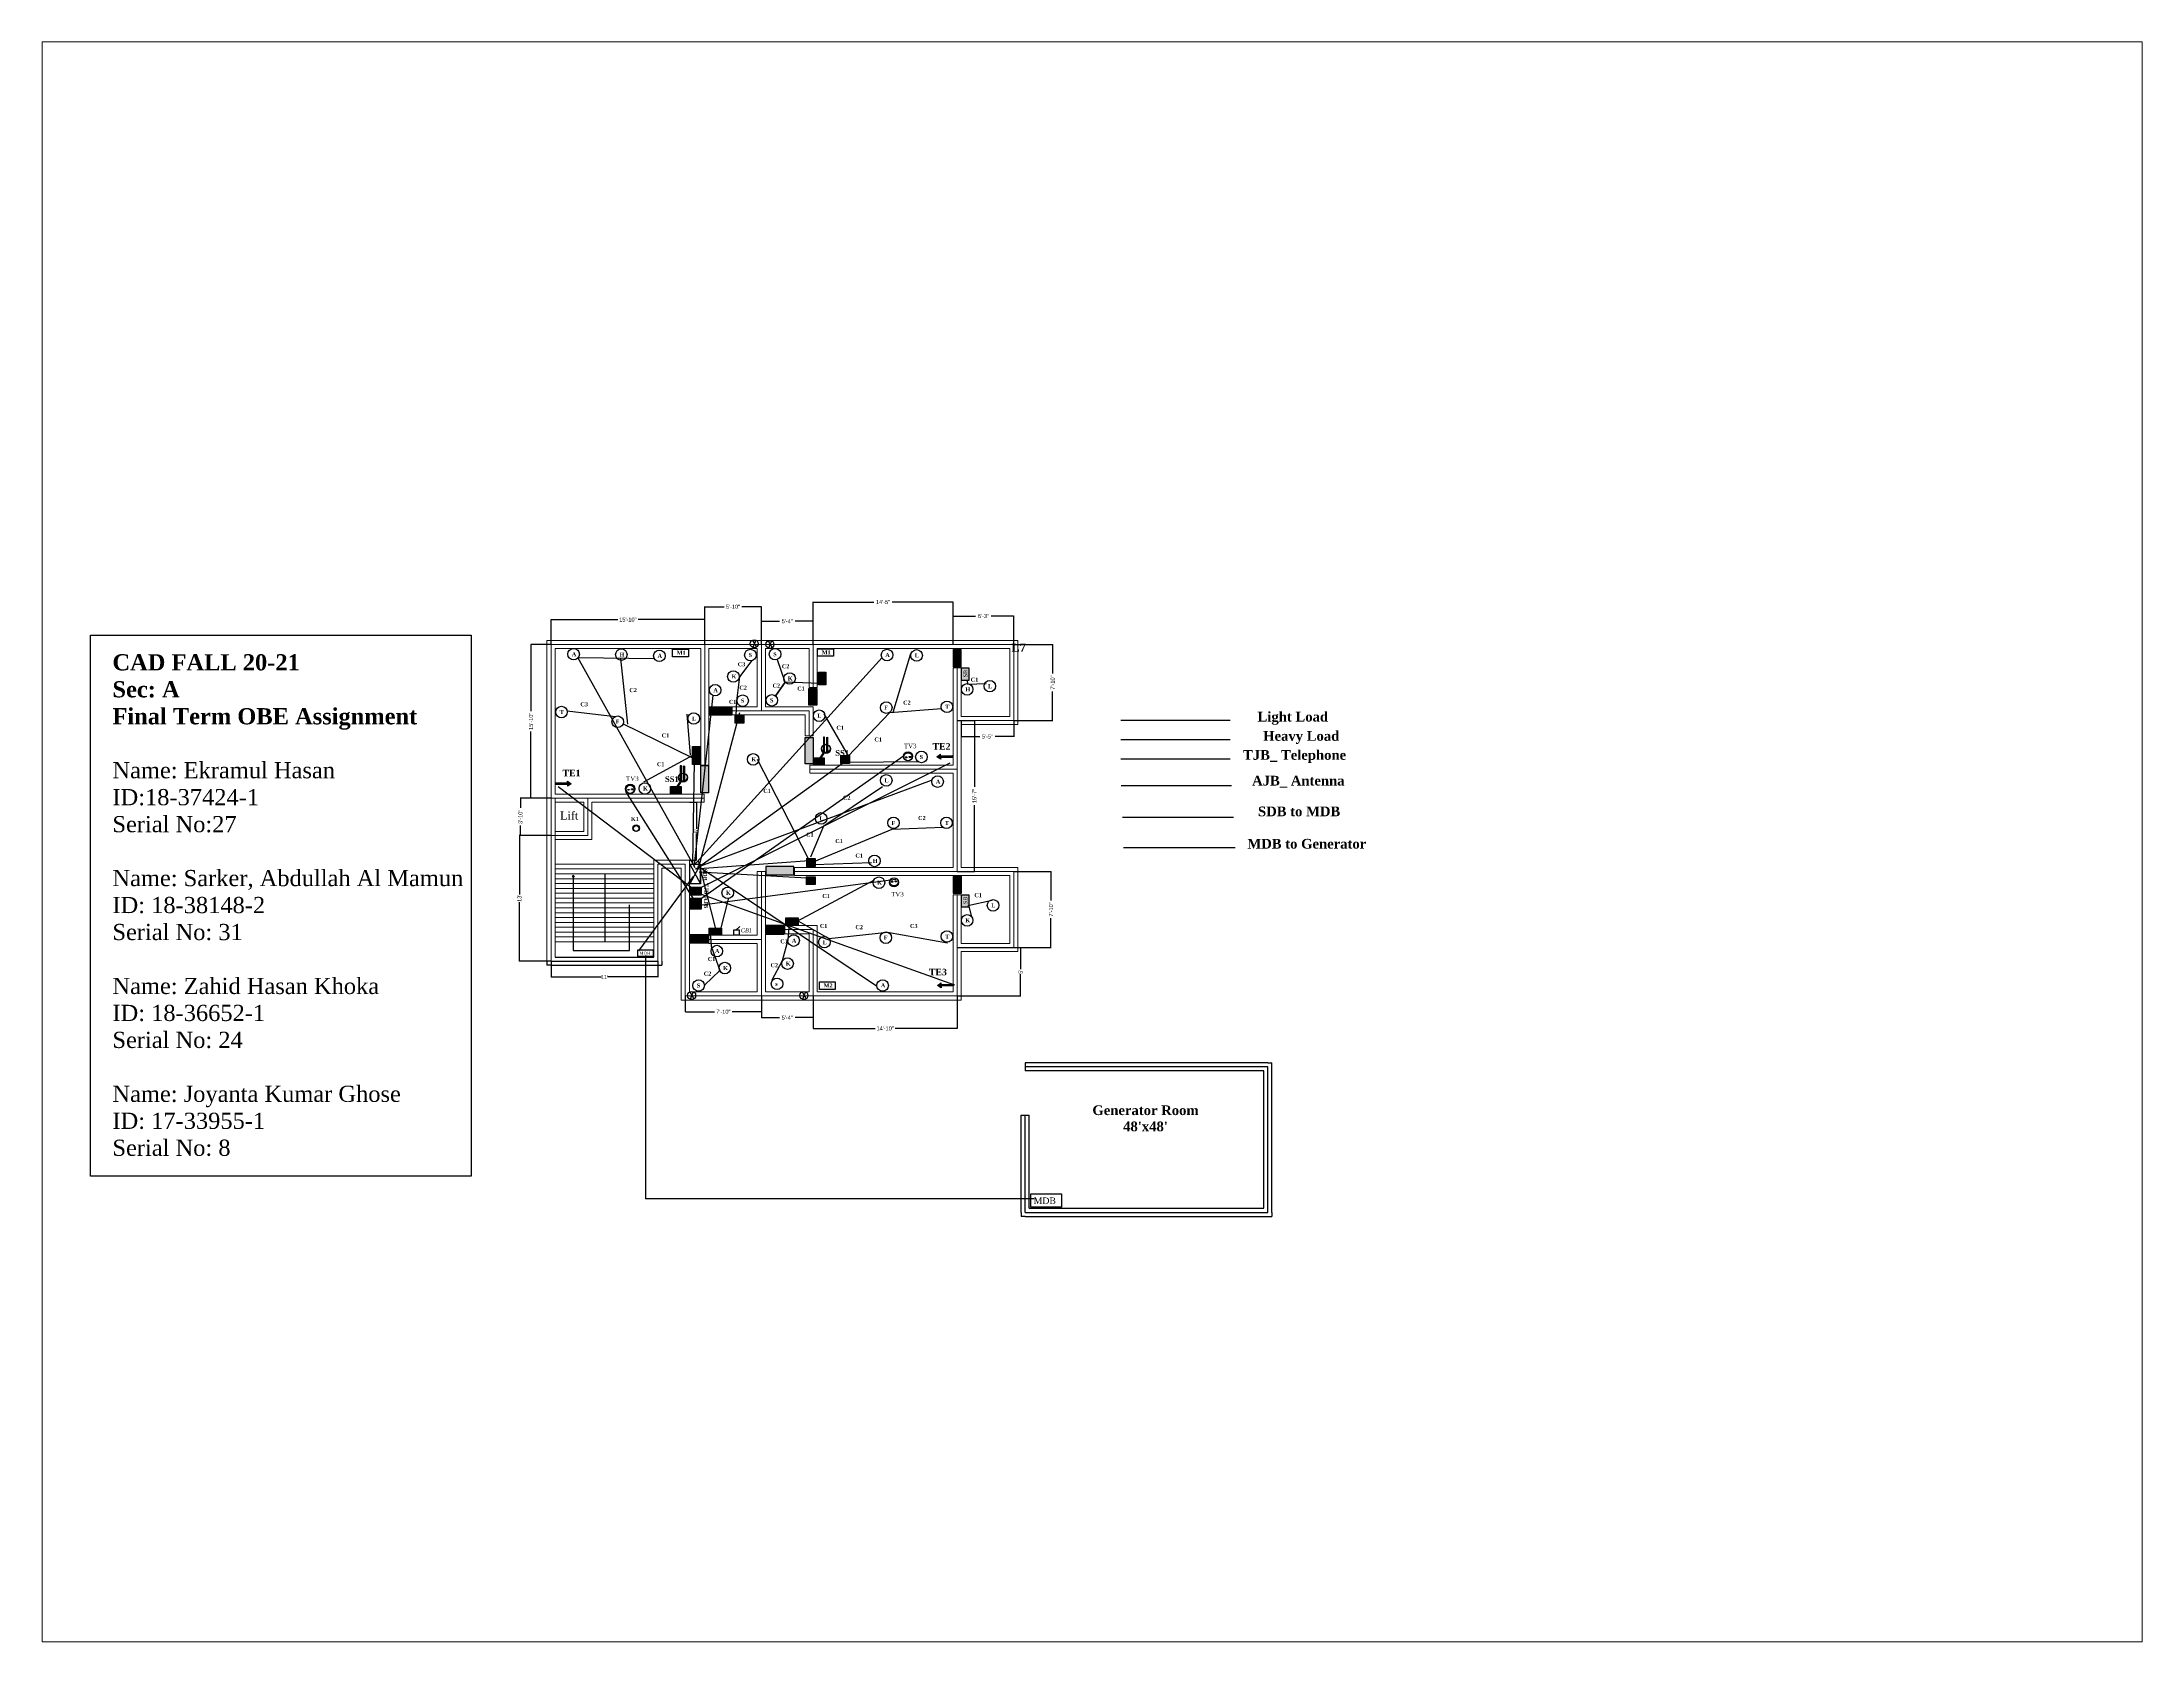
# Paper-space layout 'Layout2' of a CAD drawing. Header units: inches. Extents: x 1.05 to 9.45, y 0.8 to 7.2.
# The model-space entities are those that its viewports show. They can reach past a viewport. Long polylines and large blocks are cut down to what shows.
import ezdxf

# ---------------------------------------------------------------- set-up
doc = ezdxf.new("R2010")
doc.units = ezdxf.units.IN
doc.header["$MEASUREMENT"] = 0
doc.linetypes.add('ACAD_ISO02W100', pattern=[15, 12, -3])
doc.layers.get('Defpoints').update_dxf_attribs({"lineweight": 5})
doc.layers.add('door', color=5, linetype='Continuous', lineweight=5)
doc.layers.add('wall', color=7, linetype='Continuous', lineweight=5)
doc.dimstyles.get("Standard").update_dxf_attribs({"dimtxt": 5, "dimasz": 0.18, "dimexe": 0.18, "dimexo": 0.0625, "dimgap": 0.09, "dimtad": 0, "dimdec": 0, "dimzin": 0, "dimdsep": 46, "dimlunit": 4, "dimtxsty": 'Standard', "dimcen": 0.09, "dimadec": 0, "dimazin": 0, "dimtfac": 1, "dimtdec": 0, "dimtofl": 0, "dimtmove": 0, "dimatfit": 3, "dimfxl": 1, "dimtolj": 1, "dimtzin": 0, "dimarcsym": 0})

# ---------------------------------------------------------------- blocks, each defined once
blk = doc.blocks.new('*D2')
at = {"color": 0, "lineweight": -2}
for p, q in [((447.2, 443.7), (447.2, 474.5)), ((447.4, 474.4), (529.7, 474.4)), ((637.1, 474.4), (554.8, 474.4)), ((637.2, 443.7), (637.2, 474.5))]:
    blk.add_line(p, q, dxfattribs=at)
at = {"color": 0}
for points in [[(447.4, 474.4), (447.4, 474.3), (447.2, 474.4)], [(637.1, 474.4), (637.1, 474.3), (637.2, 474.4)]]:
    blk.add_solid(points, dxfattribs=at)
at = {"layer": 'Defpoints', "color": 0}
for p in [(637.2, 474.4), (447.2, 443.6), (637.2, 443.6)]:
    blk.add_point(p, dxfattribs=at)
at = {"color": 0, "insert": (542.2, 474.4), "char_height": 5, "attachment_point": 5}
blk.add_mtext('\\A1;15\'-10"', dxfattribs=at)
blk = doc.blocks.new('*D3')
at = {"color": 0, "lineweight": -2}
for p, q in [((637.2, 443.7), (637.2, 490.5)), ((637.4, 490.3), (661.3, 490.3)), ((707.1, 490.3), (683.2, 490.3)), ((707.2, 443.7), (707.2, 490.5))]:
    blk.add_line(p, q, dxfattribs=at)
at = {"color": 0}
for points in [[(637.4, 490.3), (637.4, 490.3), (637.2, 490.3)], [(707.1, 490.3), (707.1, 490.3), (707.2, 490.3)]]:
    blk.add_solid(points, dxfattribs=at)
at = {"layer": 'Defpoints', "color": 0}
for p in [(707.2, 490.3), (637.2, 443.6), (707.2, 443.6)]:
    blk.add_point(p, dxfattribs=at)
at = {"color": 0, "insert": (672.2, 490.3), "char_height": 5, "attachment_point": 5}
blk.add_mtext('\\A1;5\'-10"', dxfattribs=at)
blk = doc.blocks.new('*D4')
at = {"color": 0, "lineweight": -2}
for p, q in [((707.2, 443.8), (707.2, 472.6)), ((707.4, 472.4), (729.6, 472.4)), ((771.1, 472.4), (748.9, 472.4)), ((771.2, 443.7), (771.2, 472.6))]:
    blk.add_line(p, q, dxfattribs=at)
at = {"color": 0}
for points in [[(707.4, 472.5), (707.4, 472.4), (707.2, 472.4)], [(771.1, 472.5), (771.1, 472.4), (771.2, 472.4)]]:
    blk.add_solid(points, dxfattribs=at)
at = {"layer": 'Defpoints', "color": 0}
for p in [(771.2, 472.4), (707.2, 443.7), (771.2, 443.6)]:
    blk.add_point(p, dxfattribs=at)
at = {"color": 0, "insert": (739.2, 472.4), "char_height": 5, "attachment_point": 5}
blk.add_mtext('\\A1;5\'-4"', dxfattribs=at)
blk = doc.blocks.new('*D5')
at = {"color": 0, "lineweight": -2}
for p, q in [((771.2, 443.7), (771.2, 496.2)), ((771.4, 496.1), (846.4, 496.1)), ((944.1, 496.1), (869.1, 496.1)), ((944.2, 443.7), (944.2, 496.2))]:
    blk.add_line(p, q, dxfattribs=at)
at = {"color": 0}
for points in [[(771.4, 496.1), (771.4, 496), (771.2, 496.1)], [(944.1, 496.1), (944.1, 496), (944.2, 496.1)]]:
    blk.add_solid(points, dxfattribs=at)
at = {"layer": 'Defpoints', "color": 0}
for p in [(944.2, 496.1), (771.2, 443.6), (944.2, 443.6)]:
    blk.add_point(p, dxfattribs=at)
at = {"color": 0, "insert": (857.7, 496.1), "char_height": 5, "attachment_point": 5}
blk.add_mtext('\\A1;14\'-5"', dxfattribs=at)
blk = doc.blocks.new('*D6')
at = {"color": 0, "lineweight": -2}
for p, q in [((944.2, 443.8), (944.2, 479)), ((944.4, 478.8), (972.1, 478.8)), ((1019.1, 478.8), (991.4, 478.8)), ((1019.2, 443.7), (1019.2, 479))]:
    blk.add_line(p, q, dxfattribs=at)
at = {"color": 0}
for points in [[(944.4, 478.9), (944.4, 478.8), (944.2, 478.8)], [(1019.1, 478.9), (1019.1, 478.8), (1019.2, 478.8)]]:
    blk.add_solid(points, dxfattribs=at)
at = {"layer": 'Defpoints', "color": 0}
for p in [(1019.2, 478.8), (944.2, 443.7), (1019.2, 443.6)]:
    blk.add_point(p, dxfattribs=at)
at = {"color": 0, "insert": (981.7, 478.8), "char_height": 5, "attachment_point": 5}
blk.add_mtext('\\A1;6\'-3"', dxfattribs=at)
blk = doc.blocks.new('*D7')
at = {"color": 0, "lineweight": -2}
for p, q in [((1019.3, 443.6), (1067.4, 443.6)), ((1067.2, 443.5), (1067.2, 407.6)), ((1067.2, 349.8), (1067.2, 385.7)), ((1019.3, 349.6), (1067.4, 349.6))]:
    blk.add_line(p, q, dxfattribs=at)
at = {"color": 0}
for points in [[(1067.2, 443.5), (1067.2, 443.5), (1067.2, 443.6)], [(1067.2, 349.8), (1067.2, 349.8), (1067.2, 349.6)]]:
    blk.add_solid(points, dxfattribs=at)
at = {"layer": 'Defpoints', "color": 0}
for p in [(1019.2, 443.6), (1019.2, 349.6), (1067.2, 349.6)]:
    blk.add_point(p, dxfattribs=at)
at = {"color": 0, "insert": (1067.2, 396.6), "char_height": 5, "attachment_point": 5, "rotation": 90}
blk.add_mtext('\\A1;7\'-10"', dxfattribs=at)
blk = doc.blocks.new('*D8')
at = {"color": 0, "lineweight": -2}
for p, q in [((954.2, 349.6), (954.2, 329.6)), ((1019.2, 349.6), (1019.2, 329.6)), ((954.4, 329.8), (977.1, 329.8)), ((1019.1, 329.8), (996.4, 329.8))]:
    blk.add_line(p, q, dxfattribs=at)
at = {"color": 0}
for points in [[(954.4, 329.9), (954.4, 329.8), (954.2, 329.8)], [(1019.1, 329.9), (1019.1, 329.8), (1019.2, 329.8)]]:
    blk.add_solid(points, dxfattribs=at)
at = {"layer": 'Defpoints', "color": 0}
for p in [(954.2, 349.6), (1019.2, 349.6), (954.2, 329.8)]:
    blk.add_point(p, dxfattribs=at)
at = {"color": 0, "insert": (986.7, 329.8), "char_height": 5, "attachment_point": 5}
blk.add_mtext('\\A1;5\'-5"', dxfattribs=at)
blk = doc.blocks.new('*D9')
at = {"color": 0, "lineweight": -2}
for p, q in [((949.3, 349.6), (970.8, 349.6)), ((970.6, 349.5), (970.6, 267.7)), ((970.6, 163.3), (970.6, 245)), ((949.3, 163.1), (970.8, 163.1))]:
    blk.add_line(p, q, dxfattribs=at)
at = {"color": 0}
for points in [[(970.6, 349.5), (970.6, 349.5), (970.6, 349.6)], [(970.6, 163.3), (970.6, 163.3), (970.6, 163.1)]]:
    blk.add_solid(points, dxfattribs=at)
at = {"layer": 'Defpoints', "color": 0}
for p in [(949.2, 349.6), (949.2, 163.1), (970.6, 163.1)]:
    blk.add_point(p, dxfattribs=at)
at = {"color": 0, "insert": (970.6, 256.4), "char_height": 5, "attachment_point": 5, "rotation": 90}
blk.add_mtext('\\A1;15\'-7"', dxfattribs=at)
blk = doc.blocks.new('*D10')
at = {"color": 0, "lineweight": -2}
for p, q in [((1019.3, 163.1), (1065.3, 163.1)), ((1065.2, 163), (1065.2, 127.1)), ((1065.2, 69.3), (1065.2, 105.2)), ((1019.3, 69.1), (1065.3, 69.1))]:
    blk.add_line(p, q, dxfattribs=at)
at = {"color": 0}
for points in [[(1065.1, 163), (1065.2, 163), (1065.2, 163.1)], [(1065.1, 69.3), (1065.2, 69.3), (1065.2, 69.1)]]:
    blk.add_solid(points, dxfattribs=at)
at = {"layer": 'Defpoints', "color": 0}
for p in [(1019.2, 163.1), (1019.2, 69.1), (1065.2, 69.1)]:
    blk.add_point(p, dxfattribs=at)
at = {"color": 0, "insert": (1065.2, 116.1), "char_height": 5, "attachment_point": 5, "rotation": 90}
blk.add_mtext('\\A1;7\'-10"', dxfattribs=at)
blk = doc.blocks.new('*D11')
at = {"color": 0, "lineweight": -2}
for p, q in [((447.2, 443.7), (422.2, 443.7)), ((422.4, 443.5), (422.4, 361.3)), ((422.4, 253.8), (422.4, 336.1)), ((447.2, 253.6), (422.2, 253.6))]:
    blk.add_line(p, q, dxfattribs=at)
at = {"color": 0}
for points in [[(422.3, 443.5), (422.4, 443.5), (422.4, 443.7)], [(422.3, 253.8), (422.4, 253.8), (422.4, 253.6)]]:
    blk.add_solid(points, dxfattribs=at)
at = {"layer": 'Defpoints', "color": 0}
for p in [(447.2, 443.7), (422.4, 253.6), (447.2, 253.6)]:
    blk.add_point(p, dxfattribs=at)
at = {"color": 0, "insert": (422.4, 348.7), "char_height": 5, "attachment_point": 5, "rotation": 90}
blk.add_mtext('\\A1;15\'-10"', dxfattribs=at)
blk = doc.blocks.new('*D12')
at = {"color": 0, "lineweight": -2}
for p, q in [((613.2, 9.1), (613.2, -10.6)), ((707.2, 9.1), (707.2, -10.6)), ((613.4, -10.4), (649.3, -10.4)), ((707.1, -10.4), (671.2, -10.4))]:
    blk.add_line(p, q, dxfattribs=at)
at = {"color": 0}
for points in [[(613.4, -10.4), (613.4, -10.4), (613.2, -10.4)], [(707.1, -10.4), (707.1, -10.4), (707.2, -10.4)]]:
    blk.add_solid(points, dxfattribs=at)
at = {"layer": 'Defpoints', "color": 0}
for p in [(613.2, 9.1), (707.2, 9.1), (707.2, -10.4)]:
    blk.add_point(p, dxfattribs=at)
at = {"color": 0, "insert": (660.2, -10.4), "char_height": 5, "attachment_point": 5}
blk.add_mtext('\\A1;7\'-10"', dxfattribs=at)
blk = doc.blocks.new('*D13')
at = {"color": 0, "lineweight": -2}
for p, q in [((707.2, 9.1), (707.2, -17.7)), ((771.2, 9.1), (771.2, -17.7)), ((707.4, -17.6), (729.6, -17.6)), ((771.1, -17.6), (748.9, -17.6))]:
    blk.add_line(p, q, dxfattribs=at)
at = {"color": 0}
for points in [[(707.4, -17.5), (707.4, -17.6), (707.2, -17.6)], [(771.1, -17.5), (771.1, -17.6), (771.2, -17.6)]]:
    blk.add_solid(points, dxfattribs=at)
at = {"layer": 'Defpoints', "color": 0}
for p in [(707.2, 9.1), (771.2, 9.1), (771.2, -17.6)]:
    blk.add_point(p, dxfattribs=at)
at = {"color": 0, "insert": (739.2, -17.6), "char_height": 5, "attachment_point": 5}
blk.add_mtext('\\A1;5\'-4"', dxfattribs=at)
blk = doc.blocks.new('*D14')
at = {"color": 0, "lineweight": -2}
for p, q in [((771.2, 9.1), (771.2, -31.2)), ((949.2, 9.1), (949.2, -31.2)), ((771.4, -31), (847.7, -31)), ((949.1, -31), (872.8, -31))]:
    blk.add_line(p, q, dxfattribs=at)
at = {"color": 0}
for points in [[(771.4, -31), (771.4, -31.1), (771.2, -31)], [(949.1, -31), (949.1, -31.1), (949.2, -31)]]:
    blk.add_solid(points, dxfattribs=at)
at = {"layer": 'Defpoints', "color": 0}
for p in [(771.2, 9.1), (949.2, 9.1), (949.2, -31)]:
    blk.add_point(p, dxfattribs=at)
at = {"color": 0, "insert": (860.2, -31), "char_height": 5, "attachment_point": 5}
blk.add_mtext('\\A1;14\'-10"', dxfattribs=at)
blk = doc.blocks.new('*D15')
at = {"color": 0, "lineweight": -2}
for p, q in [((949.3, 69.1), (1027.8, 69.1)), ((1027.7, 69), (1027.7, 42.1)), ((1027.7, 9.3), (1027.7, 36.1)), ((949.3, 9.1), (1027.8, 9.1))]:
    blk.add_line(p, q, dxfattribs=at)
at = {"color": 0}
for points in [[(1027.6, 69), (1027.7, 69), (1027.7, 69.1)], [(1027.6, 9.3), (1027.7, 9.3), (1027.7, 9.1)]]:
    blk.add_solid(points, dxfattribs=at)
at = {"layer": 'Defpoints', "color": 0}
for p in [(949.2, 69.1), (949.2, 9.1), (1027.7, 9.1)]:
    blk.add_point(p, dxfattribs=at)
at = {"color": 0, "insert": (1027.7, 39.1), "char_height": 5, "attachment_point": 5, "rotation": 90}
blk.add_mtext("\\A1;5'", dxfattribs=at)
blk = doc.blocks.new('*D16')
at = {"color": 0, "lineweight": -2}
for p, q in [((447.1, 253.6), (409.2, 253.6)), ((409.4, 253.5), (409.4, 241.6)), ((409.4, 207.8), (409.4, 219.7)), ((447.2, 207.6), (409.2, 207.6))]:
    blk.add_line(p, q, dxfattribs=at)
at = {"color": 0}
for points in [[(409.3, 253.5), (409.4, 253.5), (409.4, 253.6)], [(409.3, 207.8), (409.4, 207.8), (409.4, 207.6)]]:
    blk.add_solid(points, dxfattribs=at)
at = {"layer": 'Defpoints', "color": 0}
for p in [(447.2, 253.6), (409.4, 207.6), (447.2, 207.6)]:
    blk.add_point(p, dxfattribs=at)
at = {"color": 0, "insert": (409.4, 230.6), "char_height": 5, "attachment_point": 5, "rotation": 90}
blk.add_mtext('\\A1;3\'-10"', dxfattribs=at)
blk = doc.blocks.new('*D17')
at = {"color": 0, "lineweight": -2}
for p, q in [((447.1, 207.6), (408, 207.6)), ((408.2, 207.5), (408.2, 134.6)), ((408.2, 52.3), (408.2, 125.2)), ((447.2, 52.1), (408, 52.1))]:
    blk.add_line(p, q, dxfattribs=at)
at = {"color": 0}
for points in [[(408.2, 207.5), (408.2, 207.5), (408.2, 207.6)], [(408.2, 52.3), (408.2, 52.3), (408.2, 52.1)]]:
    blk.add_solid(points, dxfattribs=at)
at = {"layer": 'Defpoints', "color": 0}
for p in [(447.2, 207.6), (408.2, 52.1), (447.2, 52.1)]:
    blk.add_point(p, dxfattribs=at)
at = {"color": 0, "insert": (408.2, 129.9), "char_height": 5, "attachment_point": 5, "rotation": 90}
blk.add_mtext("\\A1;13'", dxfattribs=at)
blk = doc.blocks.new('*D18')
at = {"color": 0, "lineweight": -2}
for p, q in [((618.3, 248.6), (627, 248.6)), ((626.9, 248.5), (626.9, 215.9)), ((626.9, 177.3), (626.9, 209.9)), ((618.3, 177.1), (627, 177.1))]:
    blk.add_line(p, q, dxfattribs=at)
at = {"color": 0}
for points in [[(626.8, 248.5), (626.9, 248.5), (626.9, 248.6)], [(626.8, 177.3), (626.9, 177.3), (626.9, 177.1)]]:
    blk.add_solid(points, dxfattribs=at)
at = {"layer": 'Defpoints', "color": 0}
for p in [(618.2, 248.6), (626.9, 248.6), (618.2, 177.1)]:
    blk.add_point(p, dxfattribs=at)
at = {"color": 0, "insert": (626.9, 212.9), "char_height": 5, "attachment_point": 5, "rotation": 90}
blk.add_mtext("\\A1;6'", dxfattribs=at)
blk = doc.blocks.new('*D20')
at = {"color": 0, "lineweight": -2}
for p, q in [((447.2, 52.1), (447.2, 32.4)), ((579.2, 52.1), (579.2, 32.4)), ((447.4, 32.6), (509.4, 32.6)), ((579.1, 32.6), (517.1, 32.6))]:
    blk.add_line(p, q, dxfattribs=at)
at = {"color": 0}
for points in [[(447.4, 32.6), (447.4, 32.6), (447.2, 32.6)], [(579.1, 32.6), (579.1, 32.6), (579.2, 32.6)]]:
    blk.add_solid(points, dxfattribs=at)
at = {"layer": 'Defpoints', "color": 0}
for p in [(447.2, 52.1), (579.2, 52.1), (579.2, 32.6)]:
    blk.add_point(p, dxfattribs=at)
at = {"color": 0, "insert": (513.2, 32.6), "char_height": 5, "attachment_point": 5}
blk.add_mtext("\\A1;11'", dxfattribs=at)

msp = doc.modelspace()

# ---------------------------------------------------------------- hatches: boundary and pattern name
h = msp.add_hatch(color=256)
h.set_gradient(color1=(32, 223, 201), color2=(121, 236, 222), one_color=1, tint=0.7, name='CYLINDER')
h.paths.add_polyline_path([(944.2, 415.9), (954.4, 415.9), (954.4, 437.6), (944.2, 437.6)])
h = msp.add_hatch(color=256)
h.set_gradient(color1=(198, 57, 120), color2=(221, 136, 174), one_color=1, tint=0.7, name='INVCYLINDER')
h.paths.add_polyline_path([(786.9, 409.3), (777.9, 409.3), (777.9, 393.9), (786.9, 393.9)])
h.paths.add_polyline_path([(785.9, 406.3), (785.9, 395.6), (778.3, 395.6), (778.3, 406.3)], flags=24)
h = msp.add_hatch(color=256)
h.set_gradient(color1=(198, 57, 120), color2=(221, 136, 174), one_color=1, tint=0.7, name='INVCYLINDER')
h.paths.add_polyline_path([(963.6, 134.3), (954.5, 134.3), (954.5, 118.9), (963.6, 118.9)])
h.paths.add_polyline_path([(963.8, 414.7), (954.7, 414.7), (954.7, 399.3), (963.8, 399.3)])
h.paths.add_polyline_path([(955.8, 402.3), (955.8, 413), (963.4, 413), (963.4, 402.3)], flags=24)
h = msp.add_hatch(color=256)
h.set_gradient(color1=(32, 223, 201), color2=(121, 236, 222), one_color=1, tint=0.7, name='CYLINDER')
h.paths.add_polyline_path([(642.7, 366.3), (642.7, 356.7), (670.8, 356.7), (670.8, 366.3)])
h = msp.add_hatch(color=256)
h.set_gradient(color1=(32, 223, 201), color2=(121, 236, 222), one_color=1, tint=0.7, name='CYLINDER')
h.paths.add_polyline_path([(775.8, 389.3), (765.8, 389.3), (765.8, 368.7), (775.8, 368.7)])
h = msp.add_hatch(color=256)
h.set_gradient(color1=(198, 57, 120), color2=(221, 136, 174), one_color=1, tint=0.7, name='CURVED')
h.paths.add_polyline_path([(674.4, 346.3), (685.5, 346.3), (685.5, 356), (674.4, 356)])
h.paths.add_polyline_path([(674.6, 355.3), (685.3, 355.3), (685.3, 347.7), (674.6, 347.7)], flags=24)
h = msp.add_hatch(color=256)
h.set_gradient(color1=(198, 57, 120), color2=(221, 136, 174), one_color=1, tint=0.7, name='CYLINDER')
h.paths.add_polyline_path([(622, 295.4), (631.7, 295.4), (631.7, 306.5), (622, 306.5)])
h.paths.add_polyline_path([(622, 306.5), (631.7, 306.5), (631.7, 317.7), (622, 317.7)])
h.paths.add_polyline_path([(631, 306.3), (631, 295.6), (623.4, 295.6), (623.4, 306.3)], flags=24)
h.paths.add_polyline_path([(630.2, 317.7), (630.2, 306.6), (624.1, 306.6), (624.1, 317.7)], flags=24)
h = msp.add_hatch(color=256)
h.set_gradient(color1=(32, 223, 201), color2=(121, 236, 222), one_color=1, tint=0.7, name='CYLINDER')
h.paths.add_polyline_path([(761.2, 296), (771.2, 296), (771.2, 328.7), (761.2, 328.7)])
h = msp.add_hatch(color=256)
h.set_gradient(color1=(89, 153, 104), color2=(126, 180, 139), one_color=1, tint=0.6, name='CURVED')
h.paths.add_polyline_path([(792.9, 314.5, 1), (781.4, 314.5, 1)])
h.paths.add_polyline_path([(782.2, 315.1, -1), (792.1, 315.1, -1)], flags=16)
h = msp.add_hatch(color=256)
h.set_gradient(color1=(171, 49, 180), color2=(203, 95, 211), one_color=1, tint=0.6, name='CURVED')
h.paths.add_polyline_path([(788, 310.2, 0.074431), (789.4, 310.6), (789.4, 319.5, 0.074431), (788, 320)])
h.paths.add_polyline_path([(783.9, 311.3, 0.082084), (785.3, 310.4), (785.3, 319.7, 0.082084), (783.9, 318.9)])
h.paths.add_polyline_path([(783.9, 319.2, -0.068777), (785.3, 319.9), (785.3, 329.1), (783.9, 329.1)])
h.paths.add_polyline_path([(789.4, 328.8), (788, 329), (788, 320.1, -0.064124), (789.4, 319.7)])
h = msp.add_hatch(color=256)
h.set_gradient(color1=(198, 57, 120), color2=(221, 136, 174), one_color=1, tint=0.7, name='INVCYLINDER')
h.paths.add_polyline_path([(816.1, 306.3), (805, 306.3), (805, 296.6), (816.1, 296.6)])
h.paths.add_polyline_path([(796.9, 314.9), (815.8, 314.9), (815.8, 304.2), (796.9, 304.2)], flags=9)
h.paths.add_polyline_path([(805.1, 305.6), (815.8, 305.6), (815.8, 298), (805.1, 298)], flags=24)
h = msp.add_hatch(color=256)
h.set_gradient(color1=(171, 49, 180), color2=(203, 95, 211), one_color=1, tint=0.6, name='CURVED')
h.paths.add_polyline_path([(611.1, 274.7, 0.074431), (612.5, 275.2), (612.5, 284, 0.074431), (611.1, 284.5)])
h.paths.add_polyline_path([(607, 275.8, 0.082084), (608.4, 275), (608.4, 284.3, 0.082084), (607, 283.4)])
h.paths.add_polyline_path([(607, 283.7, -0.068777), (608.4, 284.4), (608.4, 293.7), (607, 293.7)])
h.paths.add_polyline_path([(612.5, 293.3), (611.1, 293.5), (611.1, 284.6, -0.064124), (612.5, 284.2)])
h = msp.add_hatch(color=256)
h.set_gradient(color1=(32, 223, 201), color2=(121, 236, 222), one_color=1, tint=0.7, name='CYLINDER')
h.paths.add_polyline_path([(632.2, 260.1), (641.9, 260.1), (641.9, 294.2), (632.2, 294.2)])
h = msp.add_hatch(color=256)
h.set_gradient(color1=(100, 112, 130), color2=(140, 150, 166), one_color=1, tint=0.6, name='CURVED')
h.paths.add_polyline_path([(776.6, 302.2), (778.4, 301), (780.1, 303.7), (771.9, 303.7), (771.9, 294.7), (784.9, 294.7), (784.9, 303.7), (780.9, 303.7), (779, 300.7), (781.1, 299.2), (776.6, 298.1)])
h = msp.add_hatch(color=256)
h.set_gradient(color1=(153, 114, 76), color2=(205, 179, 152), one_color=1, tint=0.7, name='CURVED')
h.paths.add_polyline_path([(776.6, 298.1), (776.6, 302.2), (778.4, 301), (780.1, 303.7), (771.9, 303.7), (771.9, 294.7), (784.9, 294.7), (784.9, 303.7), (780.9, 303.7), (779, 300.7), (781.1, 299.2)])
h = msp.add_hatch(color=256)
h.set_gradient(color1=(153, 114, 76), color2=(171, 128, 84), one_color=1, tint=0.5, name='INVCYLINDER')
h.paths.add_polyline_path([(781.1, 299.2), (779, 300.7), (784.6, 309.3), (784.6, 309.3, -0.02701), (784.1, 309.6), (784, 309.5), (778.4, 301), (776.6, 302.2), (776.6, 298.1)])
h = msp.add_hatch(color=256)
h.set_gradient(color1=(47, 162, 26), color2=(102, 226, 80), one_color=1, tint=0.6, name='CURVED')
h.paths.add_polyline_path([(781.1, 299.2), (779, 300.7), (780.9, 303.7), (780.1, 303.7), (778.4, 301), (776.6, 302.2), (776.6, 298.1)])
h.paths.add_polyline_path([(780.1, 303.7), (780.9, 303.7), (784.6, 309.3), (784.6, 309.3, -0.02701), (784.1, 309.6), (784, 309.5)])
h = msp.add_hatch(color=256)
h.set_gradient(color1=(89, 153, 104), color2=(126, 180, 139), one_color=1, tint=0.6, name='CURVED')
h.paths.add_polyline_path([(882.8, 305.4, 1), (894.2, 305.4, 1)])
h.paths.add_polyline_path([(893.5, 304.8, -1), (883.5, 304.8, -1)], flags=16)
h = msp.add_hatch(color=256)
h.set_gradient(color1=(57, 28, 202), color2=(101, 75, 231), one_color=1, tint=0.6, name='CURVED')
h.paths.add_polyline_path([(885.5, 304.7), (885.5, 304), (887.3, 304), (887.2, 304.7)])
h.paths.add_polyline_path([(892.2, 304.4), (892.2, 305.2), (890.1, 305.2), (890.1, 304.4)])
h = msp.add_hatch(color=256)
h.set_gradient(color1=(49, 209, 21), color2=(94, 237, 69), one_color=1, tint=0.6, name='CURVED')
h.paths.add_polyline_path([(887.3, 304), (887.2, 304.7), (885.5, 304.7), (885.5, 304)])
h.paths.add_polyline_path([(892.2, 304.4), (892.2, 305.2), (890.1, 305.2), (890.1, 304.4)])
h = msp.add_hatch(color=256)
h.set_gradient(color1=(255, 255, 255), color2=(230, 230, 230), one_color=1, tint=0.9, name='INVCYLINDER')
h.paths.add_polyline_path([(943.7, 304.1), (943.7, 306.4), (928.8, 306), (928.8, 303.7)])
h.paths.add_polyline_path([(924.2, 304.7), (928.9, 301.7), (928.8, 303.7), (928.8, 306), (928.7, 308)])
h = msp.add_hatch(color=256)
h.set_gradient(color1=(255, 255, 255), color2=(230, 230, 230), one_color=1, tint=0.9, name='INVCYLINDER')
h.paths.add_polyline_path([(452.6, 272.6), (452.6, 270.4), (467.5, 270.4), (467.5, 272.6)])
h.paths.add_polyline_path([(472.1, 271.5), (467.5, 274.6), (467.5, 272.6), (467.5, 270.4), (467.5, 268.4)])
h = msp.add_hatch(color=256)
h.set_gradient(color1=(89, 153, 104), color2=(126, 180, 139), one_color=1, tint=0.6, name='CURVED')
h.paths.add_polyline_path([(539.4, 265.2, 1), (550.8, 265.2, 1)])
h.paths.add_polyline_path([(550.1, 264.6, -1), (540.1, 264.6, -1)], flags=16)
h = msp.add_hatch(color=256)
h.set_gradient(color1=(57, 28, 202), color2=(101, 75, 231), one_color=1, tint=0.6, name='CURVED')
h.paths.add_polyline_path([(542, 264.5), (542, 263.8), (543.9, 263.8), (543.8, 264.5)])
h.paths.add_polyline_path([(548.7, 264.2), (548.8, 265), (546.7, 265), (546.7, 264.2)])
h = msp.add_hatch(color=256)
h.set_gradient(color1=(49, 209, 21), color2=(94, 237, 69), one_color=1, tint=0.6, name='CURVED')
h.paths.add_polyline_path([(543.9, 263.8), (543.8, 264.5), (542, 264.5), (542, 263.8)])
h.paths.add_polyline_path([(548.7, 264.2), (548.8, 265), (546.7, 265), (546.7, 264.2)])
h = msp.add_hatch(color=256)
h.set_gradient(color1=(100, 112, 130), color2=(140, 150, 166), one_color=1, tint=0.6, name='CURVED')
h.paths.add_polyline_path([(599.7, 266.7), (601.5, 265.5), (603.2, 268.2), (595, 268.2), (595, 259.2), (608, 259.2), (608, 268.2), (604, 268.2), (602.1, 265.2), (604.2, 263.7), (599.7, 262.6)])
h = msp.add_hatch(color=256)
h.set_gradient(color1=(153, 114, 76), color2=(205, 179, 152), one_color=1, tint=0.7, name='CURVED')
h.paths.add_polyline_path([(599.7, 262.6), (599.7, 266.7), (601.5, 265.5), (603.2, 268.2), (595, 268.2), (595, 259.2), (608, 259.2), (608, 268.2), (604, 268.2), (602.1, 265.2), (604.2, 263.7)])
h = msp.add_hatch(color=256)
h.set_gradient(color1=(153, 114, 76), color2=(171, 128, 84), one_color=1, tint=0.5, name='INVCYLINDER')
h.paths.add_polyline_path([(604.2, 263.7), (602.1, 265.2), (607.7, 273.8), (607.7, 273.9, -0.02701), (607.2, 274.2), (607.1, 274.1), (601.5, 265.5), (599.7, 266.7), (599.7, 262.6)])
h = msp.add_hatch(color=256)
h.set_gradient(color1=(47, 162, 26), color2=(102, 226, 80), one_color=1, tint=0.6, name='CURVED')
h.paths.add_polyline_path([(604.2, 263.7), (602.1, 265.2), (604, 268.2), (603.2, 268.2), (601.5, 265.5), (599.7, 266.7), (599.7, 262.6)])
h.paths.add_polyline_path([(603.2, 268.2), (604, 268.2), (607.7, 273.8), (607.7, 273.9, -0.02701), (607.2, 274.2), (607.1, 274.1)])
h = msp.add_hatch(color=256)
h.set_gradient(color1=(89, 153, 104), color2=(126, 180, 139), one_color=1, tint=0.6, name='CURVED')
h.paths.add_polyline_path([(616, 279, 1), (604.5, 279, 1)])
h.paths.add_polyline_path([(605.3, 279.6, -1), (615.2, 279.6, -1)], flags=16)
h = msp.add_hatch(color=256)
h.set_gradient(color1=(89, 153, 104), color2=(126, 180, 139), one_color=1, tint=0.6, name='CURVED')
h.paths.add_polyline_path([(548.4, 216.6, 1), (556.5, 216.6, 1)])
h.paths.add_polyline_path([(556, 216.1, -1), (548.9, 216.1, -1)], flags=16)
h = msp.add_hatch(color=256)
h.set_gradient(color1=(32, 223, 201), color2=(121, 236, 222), one_color=1, tint=0.7, name='CYLINDER')
h.paths.add_polyline_path([(747.5, 158.9), (747.5, 169), (712.9, 169), (712.9, 158.9)])
h = msp.add_hatch(color=256)
h.set_gradient(color1=(198, 57, 120), color2=(221, 136, 174), one_color=1, tint=0.7, name='INVCYLINDER')
h.paths.add_polyline_path([(762.8, 179), (762.8, 169.3), (773.9, 169.3), (773.9, 179)])
h.paths.add_polyline_path([(773.8, 156.6), (762.7, 156.6), (762.7, 146.9), (773.8, 146.9)])
h.paths.add_polyline_path([(763, 178.2), (773.7, 178.2), (773.7, 170.6), (763, 170.6)], flags=24)
h.paths.add_polyline_path([(762.9, 155.9), (773.6, 155.9), (773.6, 148.3), (762.9, 148.3)], flags=24)
h = msp.add_hatch(color=256)
h.set_gradient(color1=(32, 223, 201), color2=(121, 236, 222), one_color=1, tint=0.7, name='CYLINDER')
h.paths.add_polyline_path([(944.2, 136.1), (954.8, 136.1), (954.8, 156.8), (944.2, 156.8)])
h = msp.add_hatch(color=256)
h.set_gradient(color1=(0, 0, 255), color2=(5, 5, 255), one_color=1, tint=0.51, name='HEMISPHERICAL')
h.paths.add_polyline_path([(619.1, 133.7), (632.7, 133.7), (632.7, 143.6), (619.1, 143.6)])
h = msp.add_hatch(color=256)
h.set_gradient(color1=(231, 24, 224), color2=(231, 29, 225), one_color=1, tint=0.51, name='HEMISPHERICAL')
h.paths.add_polyline_path([(632.9, 116.6), (632.9, 130), (619.3, 130), (619.3, 116.6)])
h = msp.add_hatch(color=256)
h.set_gradient(color1=(89, 153, 104), color2=(126, 180, 139), one_color=1, tint=0.6, name='CURVED')
h.paths.add_polyline_path([(876.9, 149.6, 1), (865.5, 149.6, 1)])
h.paths.add_polyline_path([(866.2, 150.2, -1), (876.2, 150.2, -1)], flags=16)
h = msp.add_hatch(color=256)
h.set_gradient(color1=(57, 28, 202), color2=(101, 75, 231), one_color=1, tint=0.6, name='CURVED')
h.paths.add_polyline_path([(874.3, 150.3), (874.3, 150.9), (872.4, 150.9), (872.5, 150.3)])
h.paths.add_polyline_path([(867.5, 150.6), (867.5, 149.7), (869.6, 149.7), (869.6, 150.6)])
h = msp.add_hatch(color=256)
h.set_gradient(color1=(49, 209, 21), color2=(94, 237, 69), one_color=1, tint=0.6, name='CURVED')
h.paths.add_polyline_path([(872.4, 150.9), (872.5, 150.3), (874.3, 150.3), (874.3, 150.9)])
h.paths.add_polyline_path([(867.5, 150.6), (867.5, 149.7), (869.6, 149.7), (869.6, 150.6)])
h = msp.add_hatch(color=256)
h.set_gradient(color1=(198, 57, 120), color2=(221, 136, 174), one_color=1, tint=0.7, name='INVCYLINDER')
h.paths.add_polyline_path([(737.5, 96.8), (752.9, 96.8), (752.9, 105.9), (737.5, 105.9)])
h.paths.add_polyline_path([(740.5, 104.8), (751.2, 104.8), (751.2, 97.2), (740.5, 97.2)], flags=24)
h = msp.add_hatch(color=256)
h.set_gradient(color1=(32, 223, 201), color2=(121, 236, 222), one_color=1, tint=0.7, name='CYLINDER')
h.paths.add_polyline_path([(641.5, 75), (641.5, 84.7), (618.9, 84.7), (618.9, 75)])
h = msp.add_hatch(color=256)
h.set_gradient(color1=(198, 57, 120), color2=(221, 136, 174), one_color=1, tint=0.7, name='HEMISPHERICAL')
h.paths.add_polyline_path([(642.8, 93.1), (642.8, 84.1), (647.2, 84.1), (658.1, 84.1), (658.1, 93.1)])
h.paths.add_polyline_path([(645.8, 92.1), (656.4, 92.1), (656.4, 84.5), (645.8, 84.5)], flags=24)
h = msp.add_hatch(color=256)
h.set_gradient(color1=(32, 223, 201), color2=(121, 236, 222), one_color=1, tint=0.7, name='CYLINDER')
h.paths.add_polyline_path([(713, 96.1), (713, 85.7), (735.3, 85.7), (735.3, 96.1)])
h = msp.add_hatch(color=256)
h.set_gradient(color1=(255, 255, 255), color2=(230, 230, 230), one_color=1, tint=0.9, name='INVCYLINDER')
h.paths.add_polyline_path([(944.3, 21.5), (944.3, 23.7), (929.3, 23.3), (929.4, 21.1)])
h.paths.add_polyline_path([(924.8, 22.1), (929.5, 19.1), (929.4, 21.1), (929.3, 23.3), (929.3, 25.3)])
at = {"layer": 'door'}
h = msp.add_hatch(color=0, dxfattribs=at)
h.set_gradient(color2=(0, 0, 0), tint=1)
h.paths.add_polyline_path([(474.7, 158.6), (473.4, 156.4), (476, 156.4)])

# ---------------------------------------------------------------- linework, layer by layer
for p, q in [((696.1, 448.9), (701, 440.3)), ((700.3, 449.1), (696.6, 439.9)), ((715.5, 448), (720.4, 439.4)), ((719.7, 448.3), (716, 439)), ((674.4, 356), (674.4, 346.3)), ((785.3, 329.1), (783.9, 329.1)), ((783.9, 329.1), (783.9, 311.3)), ((785.3, 310.4), (785.3, 329.1)), ((788, 310.2), (788, 329)), ((788, 329), (789.4, 328.8)), ((789.4, 310.6), (789.4, 328.8)), ((608.4, 293.7), (607, 293.7)), ((607, 293.7), (607, 275.8)), ((608.4, 275), (608.4, 293.7)), ((611.1, 274.7), (611.1, 293.5)), ((611.1, 293.5), (612.5, 293.3)), ((612.5, 275.2), (612.5, 293.3)), ((631.7, 306.5), (622, 306.5)), ((776.6, 298.1), (776.6, 302.2)), ((776.6, 302.2), (778.4, 301)), ((781.1, 299.2), (776.6, 298.1)), ((778.4, 301), (784, 309.5)), ((784.6, 309.3), (779, 300.7)), ((779, 300.7), (781.1, 299.2)), ((784, 309.5), (784.1, 309.6)), ((784.6, 309.3), (784.6, 309.3)), ((784.6, 309.3), (784.6, 309.3)), ((805, 306.3), (805, 296.6)), ((885.5, 304), (885.5, 304.7)), ((885.5, 304.7), (887.2, 304.7)), ((885.5, 304), (887.3, 304)), ((887.2, 304.7), (887.3, 304)), ((890.1, 304.4), (890.1, 305.2)), ((890.1, 305.2), (892.2, 305.2)), ((890.1, 304.4), (892.2, 304.4)), ((892.2, 305.2), (892.2, 304.4)), ((924.2, 304.7), (928.7, 308)), ((928.9, 301.7), (924.2, 304.7)), ((928.8, 306), (928.7, 308)), ((928.8, 303.7), (928.9, 301.7)), ((467.5, 272.6), (467.5, 274.6)), ((467.5, 274.6), (472.1, 271.5)), ((472.1, 271.5), (467.5, 268.4)), ((467.5, 270.4), (467.5, 268.4)), ((542, 263.8), (542, 264.5)), ((542, 264.5), (543.8, 264.5)), ((542, 263.8), (543.9, 263.8)), ((543.8, 264.5), (543.9, 263.8)), ((546.7, 264.2), (546.7, 265)), ((546.7, 265), (548.8, 265)), ((546.7, 264.2), (548.7, 264.2)), ((548.8, 265), (548.7, 264.2)), ((599.7, 262.6), (599.7, 266.7)), ((599.7, 266.7), (601.5, 265.5)), ((604.2, 263.7), (599.7, 262.6)), ((601.5, 265.5), (607.1, 274.1)), ((607.7, 273.8), (602.1, 265.2)), ((602.1, 265.2), (604.2, 263.7)), ((607.1, 274.1), (607.2, 274.2)), ((607.7, 273.8), (607.7, 273.9)), ((607.7, 273.8), (607.7, 273.8)), ((474.7, 156.4), (474.7, 65.2)), ((513.8, 160.1), (513.8, 76.1)), ((618.7, 171.9), (632.1, 147.9)), ((632.1, 171.9), (618.7, 147.9)), ((632.1, 147.9), (632.1, 171.9)), ((762.7, 156.6), (762.7, 146.9)), ((762.8, 179), (762.8, 169.3)), ((869.6, 150.6), (867.5, 150.6)), ((867.5, 149.7), (867.5, 150.6)), ((869.6, 149.7), (867.5, 149.7)), ((869.6, 150.6), (869.6, 149.7)), ((874.3, 150.9), (872.4, 150.9)), ((872.5, 150.3), (872.4, 150.9)), ((874.3, 150.3), (872.5, 150.3)), ((874.3, 150.9), (874.3, 150.3)), ((544, 65.2), (544, 121.8)), ((675.7, 90.6), (680.6, 94.8)), ((442.2, 52.1), (442.2, 47.1)), ((452.2, 57.1), (574.2, 57.1)), ((474.7, 65.2), (544, 65.2)), ((584.2, 52.1), (584.2, 47.1)), ((447.2, 47.1), (442.2, 47.1)), ((447.2, 47.1), (579.2, 47.1)), ((579.2, 47.1), (584.2, 47.1)), ((618.6, 14.1), (623.6, 5.4)), ((622.9, 14.3), (619.1, 5.1)), ((757.5, 14.1), (762.4, 5.4)), ((761.7, 14.3), (758, 5.1)), ((924.8, 22.1), (929.3, 25.3)), ((929.5, 19.1), (924.8, 22.1)), ((929.3, 23.3), (929.3, 25.3)), ((929.4, 21.1), (929.5, 19.1)), ((1333.3, -73.4), (1033.3, -73.4)), ((1033.3, -73.4), (1033.3, -83.4)), ((1333.3, -73.4), (1338.3, -73.4)), ((1338.3, -78.4), (1338.3, -73.4)), ((1328.3, -83.4), (1033.3, -83.4)), ((1328.3, -253.4), (1328.3, -83.4)), ((1338.3, -258.4), (1338.3, -78.4)), ((1028.3, -258.4), (1028.3, -138.4)), ((1028.3, -138.4), (1038.3, -138.4)), ((1038.3, -253.4), (1038.3, -138.4)), ((1028.3, -258.4), (1028.3, -263.4)), ((1038.3, -253.4), (1328.3, -253.4)), ((1338.3, -258.4), (1338.3, -263.4)), ((1033.3, -263.4), (1028.3, -263.4)), ((1033.3, -263.4), (1333.3, -263.4)), ((1333.3, -263.4), (1338.3, -263.4))]:
    msp.add_line(p, q)
at = {"color": 92}
for p, q in [((625.5, 167.5), (480.5, 427.5)), ((480.5, 427.5), (575, 426.5)), ((623.5, 170), (856.5, 427.5)), ((736.5, 397), (725, 380.5)), ((961.5, 399), (962, 394.5)), ((624.5, 171.5), (647.5, 380.5)), ((632.5, 170), (917.5, 276)), ((628.5, 170), (849.5, 21.5)), ((773, 171.5), (843.5, 174))]:
    msp.add_line(p, q, dxfattribs=at)
at = {"color": 1}
for p, q in [((542, 345), (533.5, 426.5)), ((680.5, 403.5), (696, 424)), ((736.5, 397), (727, 424.5)), ((870, 360), (892, 432.5)), ((677, 374), (680.5, 403.5)), ((725, 380.5), (736.5, 397)), ((779.5, 395.5), (736.5, 397)), ((962, 394.5), (985, 395.5)), ((676, 355.5), (677, 374)), ((866, 359.5), (930, 364.5)), ((467, 361.5), (526.5, 354.5)), ((622.5, 303), (536, 345.5)), ((619.5, 307), (615.5, 357.5)), ((680, 359), (629.5, 168)), ((816.5, 303), (785, 358)), ((814, 305), (866, 359.5)), ((1151.5, 350.2), (1286.9, 350.2)), ((623, 307), (561.5, 273.5)), ((624, 299), (622, 172.5)), ((810.5, 298.5), (626.5, 166)), ((765, 179.5), (702.5, 301.5)), ((814.5, 298), (902, 299)), ((784.5, 219.5), (857, 268)), ((768.5, 181), (784.5, 219.5)), ((772.5, 175.5), (869, 215.5)), ((869, 215.5), (932, 218)), ((766.5, 176), (625.5, 166)), ((651, 92), (629.5, 176)), ((771, 154.5), (630.5, 162)), ((656.5, 90), (667, 130.5)), ((751.5, 101.5), (847, 152.5)), ((962.5, 121), (992.5, 127.5)), ((963.5, 120), (967, 106.5)), ((644, 86), (645, 70.5)), ((740, 78), (733, 52.5)), ((741.5, 99.5), (740, 78)), ((753, 101.5), (790.5, 80)), ((790.5, 80), (863, 88)), ((863, 88), (937.5, 75)), ((645, 70.5), (656, 40.5)), ((733, 52.5), (720, 28.5)), ((656, 40.5), (637, 22.5))]:
    msp.add_line(p, q, dxfattribs=at)
at = {"color": 3}
msp.add_line((1151.5, 326.2), (1286.9, 326.2), dxfattribs=at)
at = {"color": 6}
for p, q in [((626, 125), (883, 306)), ((628.5, 121), (539.5, 262)), ((1152, 269.5), (1288.5, 269.5)), ((628, 121), (873.5, 153.5))]:
    msp.add_line(p, q, dxfattribs=at)
at = {"color": 5}
for p, q in [((629, 141.5), (940.5, 297.5)), ((1151.5, 302.2), (1286.9, 302.2)), ((622.5, 141.5), (456, 267.5)), ((627, 137), (946, 23))]:
    msp.add_line(p, q, dxfattribs=at)
at = {"color": 4}
for p, q in [((1153.5, 230), (1291, 230)), ((623, 157), (555.5, 65))]:
    msp.add_line(p, q, dxfattribs=at)
at = {"color": 2}
for p, q in [((1155, 192.5), (1293, 192.5)), ((564, 59), (564, -182.2)), ((564, -182.2), (564, -241.5)), ((1044.5, -241.5), (564, -241.5))]:
    msp.add_line(p, q, dxfattribs=at)
at = {"linetype": 'ACAD_ISO02W100'}
for p, q in [((447.2, 52.1), (579.2, 52.1)), ((1333.3, -78.4), (1033.3, -78.4)), ((1333.3, -258.4), (1333.3, -78.4)), ((1033.3, -258.4), (1033.3, -138.4)), ((1033.3, -258.4), (1333.3, -258.4))]:
    msp.add_line(p, q, dxfattribs=at)
for points in [[(-122.3, 455.1), (348.4, 455.1), (348.4, -213.5), (-122.3, -213.5)], [(597.5, 437.9), (617.1, 437.9), (617.1, 428.5), (597.5, 428.5)], [(776.7, 438.4), (796.3, 438.4), (796.3, 429), (776.7, 429)], [(944.2, 415.9), (954.4, 415.9), (954.4, 437.6), (944.2, 437.6)], [(786.9, 409.3), (786.9, 393.9), (777.9, 393.9), (777.9, 409.3)], [(954.7, 399.3), (954.7, 414.7), (963.8, 414.7), (963.8, 399.3)], [(670.8, 366.3), (642.7, 366.3), (642.7, 356.7), (670.8, 356.7)], [(765.8, 389.3), (775.8, 389.3), (775.8, 368.7), (765.8, 368.7)], [(631.7, 317.7), (631.7, 295.4), (622, 295.4), (622, 317.7)], [(761.2, 328.7), (771.2, 328.7), (771.2, 296), (761.2, 296)], [(632.2, 294.2), (641.9, 294.2), (641.9, 260.1), (632.2, 260.1)], [(784.9, 294.7), (771.9, 294.7), (771.9, 303.7), (784.9, 303.7)], [(943.7, 304.1), (928.8, 303.7), (928.8, 306), (943.7, 306.4)], [(452.6, 272.6), (467.5, 272.6), (467.5, 270.4), (452.6, 270.4)], [(608, 259.2), (595, 259.2), (595, 268.2), (608, 268.2)], [(618.7, 171.9), (632.1, 171.9), (632.1, 147.9), (618.7, 147.9)], [(747.5, 169), (712.9, 169), (712.9, 158.9), (747.5, 158.9)], [(944.2, 136.1), (954.8, 136.1), (954.8, 156.8), (944.2, 156.8)], [(619.1, 143.6), (632.7, 143.6), (632.7, 133.7), (619.1, 133.7)], [(619.3, 130), (632.9, 130), (632.9, 116.6), (619.3, 116.6)], [(954.5, 118.9), (954.5, 134.3), (963.6, 134.3), (963.6, 118.9)], [(737.5, 105.9), (752.9, 105.9), (752.9, 96.8), (737.5, 96.8)], [(641.5, 84.7), (618.9, 84.7), (618.9, 75), (641.5, 75)], [(642.8, 93.1), (658.1, 93.1), (658.1, 84.1), (642.8, 84.1)], [(672.8, 84.6), (680.2, 84.6), (680.2, 90.3), (672.8, 90.3)], [(735.3, 96.1), (713, 96.1), (713, 85.7), (735.3, 85.7)], [(554.3, 66.2), (573.3, 66.2), (573.3, 58.1), (554.3, 58.1)], [(779.1, 26.6), (798.6, 26.6), (798.6, 17.2), (779.1, 17.2)], [(944.3, 21.5), (929.4, 21.1), (929.3, 23.3), (944.3, 23.7)], [(1040.4, -235.6), (1078.4, -235.6), (1078.4, -251.8), (1040.4, -251.8)]]:
    msp.add_lwpolyline(points, close=True)
for points in [[(674.4, 356), (685.5, 356), (685.5, 346.3), (674.4, 346.3)], [(805, 306.3), (816.1, 306.3), (816.1, 296.6), (805, 296.6)], [(762.7, 156.6), (773.8, 156.6), (773.8, 146.9), (762.7, 146.9)], [(762.8, 179), (773.9, 179), (773.9, 169.3), (762.8, 169.3)]]:
    msp.add_lwpolyline(points)
for centre, radius in [((698.4, 444.5), 4.99), ((717.8, 443.7), 4.99), ((475.1, 431.6), 7.14), ((534.1, 431.1), 7.14), ((581.1, 429.6), 7.14), ((693.6, 430.6), 7.14), ((724.1, 431.6), 7.14), ((862.6, 430.6), 7.14), ((899.1, 430.1), 7.14), ((650.1, 387.1), 7.14), ((672.6, 404.1), 7.14), ((742.1, 401.6), 7.14), ((961.6, 388.1), 7.14), ((989.6, 392.1), 7.14), ((460.1, 360.1), 7.14), ((684.1, 374.1), 7.14), ((720.1, 374.6), 7.14), ((861.6, 365.6), 7.14), ((936.6, 366.6), 7.14), ((529.6, 348.1), 7.14), ((623.6, 352.1), 7.14), ((778.6, 355.6), 7.14), ((787.1, 314.5), 5.71), ((787.1, 315.1), 4.99), ((905.1, 304.6), 7.14), ((697.1, 301.6), 7.14), ((888.5, 305.4), 5.71), ((888.5, 304.8), 4.99), ((545.1, 265.2), 5.71), ((545.1, 264.6), 4.99), ((563.1, 265.6), 7.14), ((610.3, 279), 5.71), ((610.3, 279.6), 4.99), ((861.6, 275.6), 7.14), ((925.1, 274.1), 7.14), ((781.1, 228.6), 7.14), ((552.4, 216.6), 4.08), ((552.4, 216.1), 3.56), ((870.6, 223.1), 7.14), ((936.1, 223.1), 7.14), ((847.1, 176.1), 7.14), ((852.6, 149.1), 7.14), ((665.6, 136.6), 7.14), ((871.2, 149.6), 5.71), ((871.2, 150.2), 4.99), ((961.6, 102.6), 7.14), ((993.6, 121.1), 7.14), ((747.1, 77.6), 7.14), ((785.1, 75.6), 7.14), ((861.1, 81.1), 7.14), ((936.6, 82.6), 7.14), ((652.1, 64.6), 7.14), ((739.6, 49.1), 7.14), ((629.6, 22.1), 7.14), ((662.1, 43.6), 7.14), ((726.6, 24.1), 7.14), ((857.1, 22.1), 7.14), ((621, 9.7), 4.99), ((759.8, 9.7), 4.99)]:
    msp.add_circle(centre, radius)
at = {"layer": 'door', "color": 0}
for p, q in [((452.2, 448.6), (442.2, 448.6)), ((442.2, 443.6), (442.2, 448.6)), ((457.2, 448.6), (452.2, 448.6)), ((1009.2, 448.6), (1024.2, 448.6)), ((1024.2, 443.6), (1024.2, 448.6)), ((462.2, 438.6), (452.2, 438.6)), ((642.2, 438.6), (647.2, 438.6)), ((939.2, 438.6), (944.2, 438.6)), ((1009.2, 438.6), (1014.2, 438.6)), ((771.2, 390.6), (776.2, 390.6)), ((944.2, 354.6), (944.2, 414.6)), ((944.2, 414.6), (954.2, 414.6)), ((954.2, 354.6), (954.2, 414.6)), ((632.2, 361.6), (632.2, 294.6)), ((642.2, 361.6), (642.2, 294.6)), ((671.2, 356.6), (671.2, 361.6)), ((1009.2, 354.6), (1014.2, 354.6)), ((1009.2, 344.6), (1024.2, 344.6)), ((1024.2, 349.6), (1024.2, 344.6)), ((761.2, 330.6), (766.2, 330.6)), ((632.2, 294.6), (642.2, 294.6)), ((767.2, 294.8), (767.2, 284.8)), ((815.2, 294.6), (767.2, 294.6)), ((944.2, 294.6), (815.2, 294.6)), ((949.2, 294.6), (949.2, 289.6)), ((954.2, 294.6), (954.2, 284.6)), ((954.2, 294.6), (954.2, 168.1)), ((815.2, 284.6), (767.2, 284.6)), ((944.2, 284.6), (815.2, 284.6)), ((944.2, 284.6), (944.2, 168.1)), ((442.2, 253.6), (442.2, 248.6)), ((442.2, 248.6), (442.2, 52.1)), ((462.2, 258.6), (452.2, 258.6)), ((452.2, 253.6), (452.2, 57.1)), ((457.2, 248.6), (452.2, 248.6)), ((452.2, 248.6), (452.2, 212.6)), ((487.8, 246.3), (487.8, 248.6)), ((487.8, 248.6), (487.8, 212.6)), ((487.8, 246.3), (487.8, 235.1)), ((497.8, 248.6), (497.8, 212.6)), ((570.2, 258.6), (629.2, 258.6)), ((570.2, 248.6), (629.2, 248.6)), ((629.2, 258.6), (636.7, 258.6)), ((629.2, 248.6), (636.7, 248.6)), ((636.7, 258.6), (636.7, 248.6)), ((487.8, 212.6), (452.2, 212.6)), ((497.8, 212.6), (497.8, 202.6)), ((487.8, 202.6), (451.8, 202.6)), ((487.8, 202.6), (497.8, 202.6)), ((574.2, 172.1), (452.2, 172.1)), ((574.2, 166.1), (452.2, 166.1)), ((574.2, 160.1), (452.2, 160.1)), ((584.2, 177.1), (574.2, 177.1)), ((574.2, 167.1), (574.2, 177.1)), ((574.2, 167.1), (574.2, 57.1)), ((608.2, 177.1), (584.2, 177.1)), ((608.2, 167.1), (584.2, 167.1)), ((584.2, 167.1), (584.2, 52.1)), ((608.2, 177.1), (618.2, 177.1)), ((608.2, 127.1), (608.2, 167.1)), ((618.2, 127.1), (618.2, 177.1)), ((702.2, 163.1), (707.2, 163.1)), ((748.2, 168.1), (748.2, 158.1)), ((939.2, 168.1), (944.2, 168.1)), ((939.2, 158.1), (944.2, 158.1)), ((944.2, 158.1), (954.2, 158.1)), ((954.2, 168.1), (1014.2, 168.1)), ((954.2, 158.1), (1014.2, 158.1)), ((1014.2, 168.1), (1024.2, 168.1)), ((1014.2, 158.1), (1014.2, 74.1)), ((1024.2, 158.1), (1024.2, 168.1)), ((1024.2, 158.1), (1024.2, 74.1)), ((574.2, 154.1), (452.2, 154.1)), ((574.2, 148.1), (452.2, 148.1)), ((574.2, 142.1), (452.2, 142.1)), ((574.2, 136.1), (452.2, 136.1)), ((574.2, 130.1), (452.2, 130.1)), ((944.2, 74.1), (944.2, 134.1)), ((944.2, 134.1), (954.2, 134.1)), ((954.2, 74.1), (954.2, 134.1)), ((574.2, 124.1), (452.2, 124.1)), ((574.2, 118.1), (452.2, 118.1)), ((574.2, 112.1), (452.2, 112.1)), ((574.2, 106.1), (452.2, 106.1)), ((574.2, 100.1), (452.2, 100.1)), ((574.2, 94.1), (452.2, 94.1)), ((574.2, 88.1), (452.2, 88.1)), ((574.2, 82.1), (452.2, 82.1)), ((647.2, 84.1), (642.2, 84.1)), ((642.2, 84.1), (642.2, 74.1)), ((712.2, 96.1), (712.2, 86.1)), ((766.2, 96.1), (736.2, 96.1)), ((736.2, 96.1), (736.2, 86.1)), ((766.2, 86.1), (736.2, 86.1)), ((766.2, 96.1), (776.2, 96.1)), ((766.2, 62.1), (766.2, 86.1)), ((776.2, 62.1), (776.2, 96.1)), ((574.2, 76.1), (452.2, 76.1)), ((647.2, 74.1), (642.2, 74.1)), ((1014.2, 74.1), (954.2, 74.1)), ((1014.2, 64.1), (954.2, 64.1)), ((1014.2, 64.1), (1024.2, 64.1)), ((1024.2, 74.1), (1024.2, 64.1)), ((608.2, 9.1), (608.2, 4.1)), ((618.2, 4.1), (608.2, 4.1)), ((618.2, 9.1), (613.2, 9.1)), ((939.2, 14.1), (944.2, 14.1)), ((954.2, 14.1), (954.2, 4.1))]:
    msp.add_line(p, q, dxfattribs=at)
at = {"layer": 'door', "color": 0, "linetype": 'ACAD_ISO02W100'}
for p, q in [((457.2, 443.6), (447.2, 443.6)), ((637.2, 438.6), (637.2, 443.6)), ((1009.2, 443.6), (1019.2, 443.6)), ((949.2, 354.6), (949.2, 414.6)), ((637.2, 361.6), (637.2, 294.6)), ((949.2, 349.6), (949.2, 354.6)), ((954.2, 349.6), (949.2, 349.6)), ((1009.2, 349.6), (1019.2, 349.6)), ((815.2, 289.6), (767.2, 289.6)), ((944.2, 289.6), (815.2, 289.6)), ((944.2, 289.6), (949.2, 289.6)), ((949.2, 294.6), (949.2, 163.1)), ((457.2, 253.6), (447.2, 253.6)), ((447.2, 253.6), (447.2, 52.1)), ((492.8, 248.6), (492.8, 253.6)), ((492.8, 248.6), (492.8, 212.6)), ((570.2, 253.6), (629.2, 253.6)), ((629.2, 253.6), (636.7, 253.6)), ((492.8, 212.6), (492.8, 207.6)), ((451.8, 207.6), (447.2, 207.6)), ((487.8, 207.6), (451.8, 207.6)), ((487.8, 207.6), (492.8, 207.6)), ((579.2, 167.1), (579.2, 172.1)), ((584.2, 172.1), (579.2, 172.1)), ((579.2, 167.1), (579.2, 52.1)), ((608.2, 172.1), (584.2, 172.1)), ((608.2, 172.1), (613.2, 172.1)), ((613.2, 127.1), (613.2, 172.1)), ((939.2, 163.1), (944.2, 163.1)), ((944.2, 163.1), (949.2, 163.1)), ((949.2, 163.1), (954.2, 163.1)), ((954.2, 163.1), (1014.2, 163.1)), ((1014.2, 163.1), (1019.2, 163.1)), ((1019.2, 158.1), (1019.2, 163.1)), ((1019.2, 158.1), (1019.2, 74.1)), ((949.2, 74.1), (949.2, 134.1)), ((647.2, 79.1), (642.2, 79.1)), ((766.2, 91.1), (736.2, 91.1)), ((766.2, 91.1), (771.2, 91.1)), ((771.2, 62.1), (771.2, 91.1)), ((954.2, 69.1), (949.2, 69.1)), ((1014.2, 69.1), (954.2, 69.1)), ((1014.2, 69.1), (1019.2, 69.1)), ((1019.2, 74.1), (1019.2, 69.1)), ((707.2, 14.1), (707.2, 9.1)), ((771.2, 14.1), (771.2, 9.1)), ((949.2, 14.1), (949.2, 9.1))]:
    msp.add_line(p, q, dxfattribs=at)
at = {"layer": 'door', "color": 0}
msp.add_lwpolyline([(474.7, 158.6), (473.4, 156.4), (476, 156.4)], close=True, dxfattribs=at)
at = {"layer": 'wall'}
for p, q in [((442.2, 443.6), (442.2, 253.6)), ((1009.2, 448.6), (457.2, 448.6)), ((1024.2, 349.6), (1024.2, 443.6)), ((452.2, 438.6), (452.2, 258.6)), ((632.2, 438.6), (462.2, 438.6)), ((632.2, 438.6), (632.2, 361.6)), ((642.2, 438.6), (642.2, 361.6)), ((702.2, 438.6), (647.2, 438.6)), ((702.2, 438.6), (702.2, 366.6)), ((766.2, 438.6), (712.2, 438.6)), ((712.2, 438.6), (712.2, 366.6)), ((766.2, 390.6), (766.2, 438.6)), ((776.2, 390.6), (776.2, 438.6)), ((939.2, 438.6), (776.2, 438.6)), ((1009.2, 438.6), (944.2, 438.6)), ((1014.2, 354.6), (1014.2, 438.6)), ((771.2, 390.6), (766.2, 390.6)), ((702.2, 366.6), (671.2, 366.6)), ((671.2, 366.6), (671.2, 361.6)), ((771.2, 366.6), (712.2, 366.6)), ((771.2, 330.6), (771.2, 366.6)), ((761.2, 356.6), (671.2, 356.6)), ((761.2, 330.6), (761.2, 356.6)), ((944.2, 327.6), (944.2, 354.6)), ((944.2, 294.6), (944.2, 354.6)), ((1009.2, 354.6), (954.2, 354.6)), ((954.2, 294.6), (954.2, 344.6)), ((1009.2, 344.6), (954.2, 344.6)), ((771.2, 330.6), (766.2, 330.6)), ((487.8, 248.6), (457.2, 248.6)), ((570.2, 258.6), (462.2, 258.6)), ((570.2, 248.6), (497.8, 248.6)), ((702.2, 163.1), (702.2, 84.1)), ((712.2, 163.1), (707.2, 163.1)), ((707.2, 163.1), (707.2, 158.1)), ((712.2, 163.1), (712.2, 96.1)), ((939.2, 168.1), (748.2, 168.1)), ((939.2, 158.1), (748.2, 158.1)), ((608.2, 127.1), (608.2, 9.1)), ((618.2, 127.1), (618.2, 14.1)), ((702.2, 84.1), (647.2, 84.1)), ((712.2, 86.1), (712.2, 14.1)), ((771.2, 86.1), (771.2, 91.1)), ((702.2, 74.1), (647.2, 74.1)), ((702.2, 74.1), (702.2, 14.1)), ((766.2, 14.1), (766.2, 62.1)), ((776.2, 14.1), (776.2, 62.1)), ((944.2, 47.1), (944.2, 74.1)), ((944.2, 14.1), (944.2, 74.1)), ((944.2, 14.1), (944.2, 74.1)), ((954.2, 14.1), (954.2, 64.1)), ((702.2, 14.1), (618.2, 14.1)), ((618.2, 4.1), (954.2, 4.1)), ((766.2, 14.1), (712.2, 14.1)), ((939.2, 14.1), (776.2, 14.1))]:
    msp.add_line(p, q, dxfattribs=at)
at = {"layer": 'wall', "color": 0, "linetype": 'ACAD_ISO02W100'}
for p, q in [((447.2, 443.6), (447.2, 253.6)), ((1009.2, 443.6), (457.2, 443.6)), ((707.2, 443.6), (707.2, 361.6)), ((771.2, 390.6), (771.2, 443.6)), ((1019.2, 349.6), (1019.2, 443.6)), ((637.2, 438.6), (637.2, 361.6)), ((766.2, 361.6), (671.2, 361.6)), ((766.2, 330.6), (766.2, 361.6)), ((949.2, 294.6), (949.2, 349.6)), ((1009.2, 349.6), (954.2, 349.6)), ((570.2, 253.6), (457.2, 253.6)), ((707.2, 163.1), (707.2, 14.1)), ((939.2, 163.1), (748.2, 163.1)), ((613.2, 127.1), (613.2, 9.1)), ((707.2, 79.1), (647.2, 79.1)), ((771.2, 14.1), (771.2, 62.1)), ((949.2, 14.1), (949.2, 74.1)), ((618.2, 9.1), (949.2, 9.1))]:
    msp.add_line(p, q, dxfattribs=at)

# ---------------------------------------------------------------- texts
at = {"attachment_point": 1}
for s, insert, char_height in [('{\\fTimes New Roman|b1|i0|c0|p18;L7}', (1016.5, 444.8), 10), ('{\\fTimes New Roman|b1|i0|c0|p18;CAD FALL 20-21\\fTimes New Roman|b0|i0|c0|p18;\\P\\fTimes New Roman|b1|i0|c0|p18;Sec: A\\PFinal Term OBE Assignment\\fTimes New Roman|b0|i0|c0|p18;\\P\\PName: Ekramul Hasan\\PID:18-37424-1\\PSerial No:27\\P\\PName: Sarker, Abdullah Al Mamun\\PID: 18-38148-2\\PSerial No: 31\\P\\PName: Zahid Hasan Khoka\\PID: 18-36652-1\\PSerial No: 24\\P\\PName: Joyanta Kumar Ghose\\PID: 17-33955-1\\PSerial No: 8}', (-95, 431.6), 20), ('{\\fTimes New Roman|b1|i0|c0|p18;A}', (472.9, 434.1), 5), ('{\\fTimes New Roman|b1|i0|c0|p18;H}', (531.9, 433.6), 5), ('{\\fTimes New Roman|b1|i0|c0|p18;A}', (578.9, 432.1), 5), ('{\\fTimes New Roman|b1|i0|c0|p18;M1}', (602.6, 435.9), 5), ('{\\fTimes New Roman|b1|i0|c0|p18;C3}', (678, 421.7), 5), ('{\\fTimes New Roman|b1|i0|c0|p18;S}', (691.4, 433.1), 5), ('{\\fTimes New Roman|b1|i0|c0|p18;S}', (721.9, 434.1), 5), ('{\\fTimes New Roman|b1|i0|c0|p18;C2}', (732.5, 419.2), 5), ('{\\fTimes New Roman|b1|i0|c0|p18;M1}', (781.8, 436.4), 5), ('{\\fTimes New Roman|b1|i0|c0|p18;A}', (860.4, 433.1), 5), ('{\\fTimes New Roman|b1|i0|c0|p18;L}', (896.9, 432.6), 5), ('{\\fTimes New Roman|b1|i0|c0|p18;C2}', (544, 389.7), 5), ('{\\fTimes New Roman|b1|i0|c0|p18;A}', (647.9, 389.6), 5), ('{\\fTimes New Roman|b1|i0|c0|p18;K}', (670.4, 406.6), 5), ('{\\fTimes New Roman|b1|i0|c0|p18;C2}', (680, 392.7), 5), ('{\\fTimes New Roman|b1|i0|c0|p18;C2}', (721, 395.2), 5), ('{\\fTimes New Roman|b1|i0|c0|p18;K}', (739.9, 404.1), 5), ('{\\fTimes New Roman|b1|i0|c0|p18;C1}', (751.5, 391.7), 5), ('{\\fTimes New Roman|b1|i0|c0|p18;H}', (959.4, 390.6), 5), ('{\\fTimes New Roman|b1|i0|c0|p18;C1}', (966, 402.7), 5), ('{\\fTimes New Roman|b1|i0|c0|p18;L}', (987.4, 394.6), 5), ('{\\fTimes New Roman|b1|i0|c0|p18;C3}', (483.5, 372.2), 5), ('{\\fTimes New Roman|b1|i0|c0|p18;C1}', (667, 375.2), 5), ('{\\fTimes New Roman|b1|i0|c0|p18;S}', (681.9, 376.6), 5), ('{\\fTimes New Roman|b1|i0|c0|p18;S}', (717.9, 377.1), 5), ('{\\fTimes New Roman|b1|i0|c0|p18;F}', (859.1, 368.1), 5), ('{\\fTimes New Roman|b1|i0|c0|p18;C2}', (882.5, 374.2), 5), ('{\\fTimes New Roman|b1|i0|c0|p18;T}', (934.4, 369.1), 5), ('{\\fTimes New Roman|b1|i0|c0|p18;T}', (457.9, 362.6), 5), ('{\\fTimes New Roman|b1|i0|c0|p18;F}', (527.1, 350.6), 5), ('{\\fTimes New Roman|b1|i0|c0|p18;L}', (621.4, 354.6), 5), ('{\\fTimes New Roman|b1|i0|c0|p18;L}', (776.4, 358.1), 5), ('{\\fTimes New Roman|b1|i0|c0|p18;C1}', (800, 343.2), 5), ('{\\fTimes New Roman|b1|i0|c0|p18;C1}', (584, 333.7), 5), ('{\\fTimes New Roman|b1|i0|c0|p18;SS1}', (798.6, 313.1), 7), ('{\\fTimes New Roman|b1|i0|c0|p18;C1}', (847, 328.7), 5), ('{\\fTimes New Roman|b0|i0|c0|p18;TV3}', (883.3, 321), 5.6), ('{\\fTimes New Roman|b1|i0|c0|p18;TE2}', (918.9, 321.7), 8), ('{\\fTimes New Roman|b1|i0|c0|p18;TE1}', (461.4, 288.7), 8), ('{\\fTimes New Roman|b1|i0|c0|p18;C1}', (578, 298.2), 5), ('{\\fTimes New Roman|b1|i0|c0|p18;K}', (694.9, 304.1), 5), ('{\\fTimes New Roman|b1|i0|c0|p18;S}', (902.9, 307.1), 5), ('{\\fTimes New Roman|b0|i0|c0|p18;TV3}', (539.9, 280.8), 5.6), ('{\\fTimes New Roman|b1|i0|c0|p18;K}', (560.9, 268.1), 5), ('{\\fTimes New Roman|b1|i0|c0|p18;SS1}', (588, 280.7), 7), ('{\\fTimes New Roman|b1|i0|c0|p18;C1}', (709.5, 265.2), 5), ('{\\fTimes New Roman|b1|i0|c0|p18;L}', (859.4, 278.1), 5), ('{\\fTimes New Roman|b1|i0|c0|p18;A}', (922.9, 276.6), 5), ('{\\fTimes New Roman|b1|i0|c0|p18;C2}', (808, 256.7), 5), ('{\\fTimes New Roman|b1|i0|c0|p18;K1}', (545.9, 230.5), 5), ('{\\fTimes New Roman|b1|i0|c0|p18;C1}', (762.5, 211.2), 5), ('{\\fTimes New Roman|b1|i0|c0|p18;L}', (778.9, 231.1), 5), ('{\\fTimes New Roman|b1|i0|c0|p18;F}', (868.1, 225.6), 5), ('{\\fTimes New Roman|b1|i0|c0|p18;C2}', (901, 231.7), 5), ('{\\fTimes New Roman|b1|i0|c0|p18;T}', (933.9, 225.6), 5), ('{\\fTimes New Roman|b1|i0|c0|p18;C1}', (798.5, 203.2), 5), ('{\\fTimes New Roman|b1|i0|c0|p18;C1}', (823.5, 185.2), 5), ('{\\fTimes New Roman|b1|i0|c0|p18;H}', (844.9, 178.6), 5), ('{\\fTimes New Roman|b1|i0|c0|p18;K}', (663.4, 139.1), 5), ('{\\fTimes New Roman|b1|i0|c0|p18;C1}', (782.5, 135.2), 5), ('{\\fTimes New Roman|b1|i0|c0|p18;K}', (850.4, 151.6), 5), ('{\\fTimes New Roman|b0|i0|c0|p18;TV3}', (867.6, 137.8), 5.6), ('{\\fTimes New Roman|b1|i0|c0|p18;C1}', (970.5, 136.2), 5), ('{\\fTimes New Roman|b1|i0|c0|p18;K}', (959.4, 105.1), 5), ('{\\fTimes New Roman|b1|i0|c0|p18;L}', (991.4, 123.6), 5), ('{\\fTimes New Roman|b0|i1|c0|p18;CB1}', (681.9, 92.8), 5), ('{\\fTimes New Roman|b1|i0|c0|p18;C1}', (730.5, 79.2), 5), ('{\\fTimes New Roman|b1|i0|c0|p18;A}', (744.9, 80.1), 5), ('{\\fTimes New Roman|b1|i0|c0|p18;C1}', (779.5, 98.2), 5), ('{\\fTimes New Roman|b1|i0|c0|p18;L}', (782.9, 78.1), 5), ('{\\fTimes New Roman|b1|i0|c0|p18;C2}', (823.5, 96.7), 5), ('{\\fTimes New Roman|b1|i0|c0|p18;F}', (858.6, 83.6), 5), ('{\\fTimes New Roman|b1|i0|c0|p18;C3}', (891, 98.2), 5), ('{\\fTimes New Roman|b1|i0|c0|p18;T}', (934.4, 85.1), 5), ('{\\fTimes New Roman|b1|i0|c0|p18;C1}', (641, 57.2), 5), ('{\\fTimes New Roman|b1|i0|c0|p18;A}', (649.9, 67.1), 5), ('{\\fTimes New Roman|b1|i0|c0|p18;C2}', (636, 39.2), 5), ('{\\fTimes New Roman|b1|i0|c0|p18;K}', (659.9, 46.1), 5), ('{\\fTimes New Roman|b1|i0|c0|p18;C2}', (718.5, 49.7), 5), ('{\\fTimes New Roman|b1|i0|c0|p18;K}', (737.4, 51.6), 5), ('{\\fTimes New Roman|b1|i0|c0|p18;TE3}', (914.4, 42.7), 8), ('{\\fTimes New Roman|b1|i0|c0|p18;S}', (627.4, 24.6), 5), ('{\\fTimes New Roman|b1|i0|c0|p18;s}', (724.4, 26.6), 5), ('{\\fTimes New Roman|b1|i0|c0|p18;M2}', (784.2, 24.6), 5), ('{\\fTimes New Roman|b1|i0|c0|p18;A}', (854.9, 24.6), 5)]:
    msp.add_mtext(s, dxfattribs=dict(at, insert=insert, char_height=char_height))
at = {"width": 15.393, "attachment_point": 2}
for s, insert, char_height, rotation in [('{\\fTimes New Roman|b0|i0|c0|p18;SB}', (784.6, 400.9), 5, 270), ('{\\fTimes New Roman|b0|i0|c0|p18;SB}', (957, 407.6), 5, 90), ('{\\fTimes New Roman|b0|i0|c0|p18;2PS}', (629.2, 312.1), 4, 270), ('{\\fTimes New Roman|b0|i0|c0|p18;SB}', (629.8, 301), 5, 270), ('{\\fTimes New Roman|b0|i0|c0|p18;SB}', (956.8, 127.2), 5, 90)]:
    msp.add_mtext(s, dxfattribs=dict(at, insert=insert, char_height=char_height, rotation=rotation))
at = {"attachment_point": 2}
for s, insert, char_height, width in [('{\\fTimes New Roman|b0|i0|c0|p18;SB}', (679.9, 354.1), 5, 15.393), ('{\\fTimes New Roman|b1|i0|c0|p18;\\C1;Light Load}', (1364.2, 360.4), 12, 181.998), ('{\\fTimes New Roman|b1|i0|c0|p18;\\C5;TJB_ Telephone}', (1366.4, 313.1), 12, 181.998), ('{\\fTimes New Roman|b1|i0|c0|p18;\\C3;Heavy Load}', (1374.6, 336.6), 12, 181.998), ('{\\fTimes New Roman|b0|i0|c0|p18;SB}', (810.5, 304.3), 5, 15.393), ('{\\fTimes New Roman|b1|i0|c0|p18;\\C6;AJB_ Antenna}', (1371, 281.3), 12, 181.998), ('{\\fTimes New Roman|b1|i0|c0|p18;\\C4;SDB to MDB}', (1372, 243.3), 12, 181.998), ('{\\fTimes New Roman|b1|i0|c0|p18;\\C2;MDB to Generator\\C5; }', (1381.5, 203.3), 12, 181.998), ('{\\fTimes New Roman|b0|i0|c0|p18;SB}', (768.3, 177), 5, 15.393), ('{\\fTimes New Roman|b0|i0|c0|p18;SB}', (768.2, 154.7), 5, 15.393), ('{\\fTimes New Roman|b0|i0|c0|p18;SB}', (651.1, 90.8), 5, 15.393), ('{\\fTimes New Roman|b0|i0|c0|p18;SB}', (745.9, 103.6), 5, 15.393), ('{\\fTimes New Roman|b0|i0|c0|p18;MDB}', (562.9, 64), 3.99, 18.195), ("{\\fTimes New Roman|b1|i0|c0|p18;Generator Room\\P48'x48'}", (1182.1, -126.1), 12, 246.869), ('{\\fTimes New Roman|b0|i0|c0|p18;MDB}', (1057.6, -240), 8, 36.486)]:
    msp.add_mtext(s, dxfattribs=dict(at, insert=insert, char_height=char_height, width=width))
at = {"char_height": 5, "attachment_point": 1, "rotation": 270}
for s, insert in [('{\\fTimes New Roman|b1|i0|c0|p18;SDB}', (640.2, 166.5)), ('{\\fTimes New Roman|b1|i0|c0|p18;\\C6;AJB}', (641.2, 132.1)), ('{\\fTimes New Roman|b1|i0|c0|p18;\\C5;TJB}', (641.6, 148.9))]:
    msp.add_mtext(s, dxfattribs=dict(at, insert=insert))
at = {"layer": 'door', "color": 0, "insert": (458.3, 237.2), "char_height": 12, "width": 2, "attachment_point": 1}
msp.add_mtext('{\\fTimes New Roman|b0|i0|c0|p18;\\H0.8333x;\\C4;Lift}', dxfattribs=at)

# ---------------------------------------------------------------- dimensions: what is measured, and where the dimension line sits
for base, p1, p2, picture, middle in [((707.2, 490.3), (637.2, 443.6), (707.2, 443.6), '*D3', (672.2, 490.3)), ((944.2, 496.1), (771.2, 443.6), (944.2, 443.6), '*D5', (857.7, 496.1)), ((637.2, 474.4), (447.2, 443.6), (637.2, 443.6), '*D2', (542.2, 474.4)), ((771.2, 472.4), (707.2, 443.7), (771.2, 443.6), '*D4', (739.2, 472.4)), ((1019.2, 478.8), (944.2, 443.7), (1019.2, 443.6), '*D6', (981.7, 478.8)), ((954.2, 329.8), (1019.2, 349.6), (954.2, 349.6), '*D8', (986.7, 329.8)), ((579.2, 32.6), (447.2, 52.1), (579.2, 52.1), '*D20', (513.2, 32.6)), ((707.2, -10.4), (613.2, 9.1), (707.2, 9.1), '*D12', (660.2, -10.4)), ((771.2, -17.6), (707.2, 9.1), (771.2, 9.1), '*D13', (739.2, -17.6)), ((949.2, -31), (771.2, 9.1), (949.2, 9.1), '*D14', (860.2, -31))]:
    dim = msp.add_linear_dim(base=base, p1=p1, p2=p2, dimstyle='Standard')
    dim.commit()
    dim.dimension.update_dxf_attribs({"geometry": picture, "text_midpoint": middle})
for base, p1, p2, picture, middle in [((422.4, 253.6), (447.2, 443.7), (447.2, 253.6), '*D11', (422.4, 348.7)), ((1067.2, 349.6), (1019.2, 443.6), (1019.2, 349.6), '*D7', (1067.2, 396.6)), ((970.6021413, 163.1395282), (949.2473652, 349.6395282), (949.2473652, 163.1395282), '*D9', (970.6021413, 256.3895282)), ((409.4, 207.6), (447.2, 253.6), (447.2, 207.6), '*D16', (409.4, 230.6)), ((626.8539427, 248.6395282), (618.2473652, 177.1395282), (618.2473652, 248.6395282), '*D18', (626.8539427, 212.8895282)), ((408.2125624, 52.1395282), (447.1848652, 207.6395282), (447.2473652, 52.1395282), '*D17', (408.2125624, 129.8895282)), ((1065.2, 69.1), (1019.2, 163.1), (1019.2, 69.1), '*D10', (1065.2, 116.1)), ((1027.7, 9.1), (949.2, 69.1), (949.2, 9.1), '*D15', (1027.7, 39.1))]:
    dim = msp.add_linear_dim(base=base, p1=p1, p2=p2, angle=90, dimstyle='Standard')
    dim.commit()
    dim.dimension.update_dxf_attribs({"geometry": picture, "text_midpoint": middle})

psp = doc.layouts.new('Layout2')

# ---------------------------------------------------------------- viewports
at = {"layer": '0', "color": 92}
psp.add_viewport(center=(5.25, 4), size=(8.4, 6.4), view_center_point=(1115.9485, 199.4655), view_height=1977.962974, dxfattribs=at)

doc.saveas('drawing.dxf')
